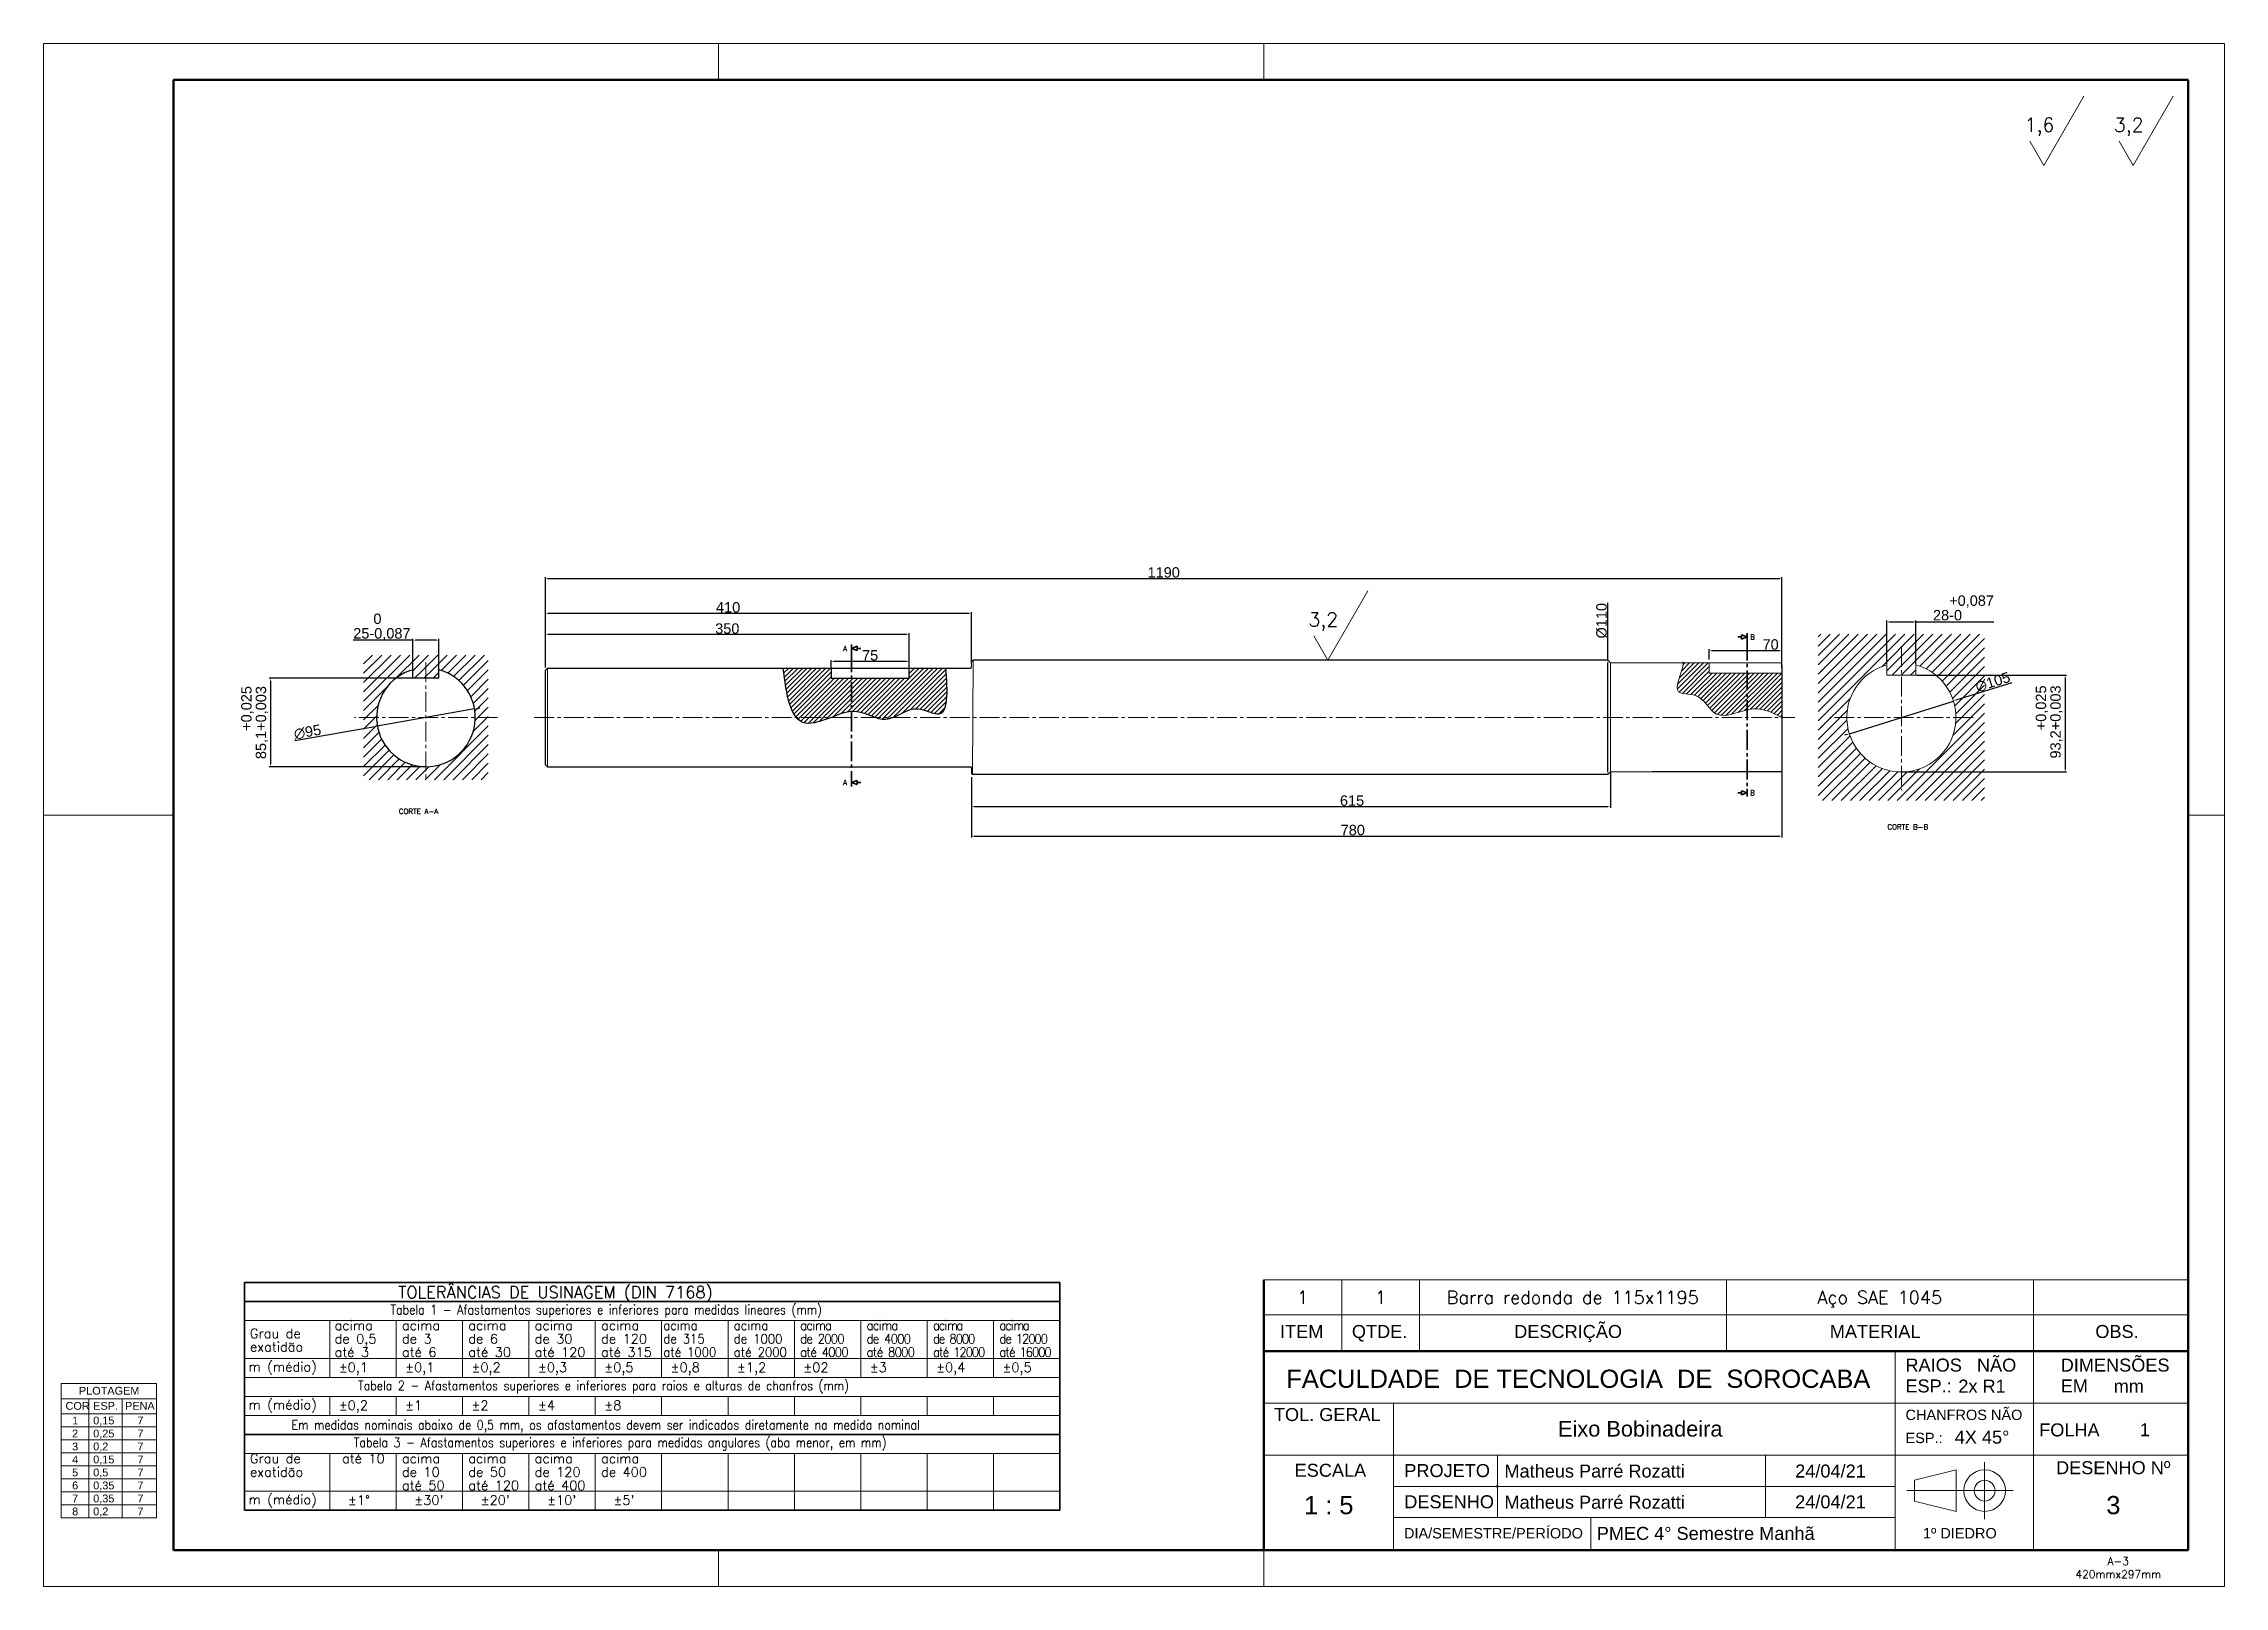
# Model space of a CAD drawing. Header units: millimetres. Extents: x 2358 to 4457, y 772 to 2257.
import ezdxf
from ezdxf.enums import TextEntityAlignment as Align

# ---------------------------------------------------------------- set-up
doc = ezdxf.new("R2010")
doc.units = ezdxf.units.MM
for name, pattern in [('CENTER2', [28.575, 19.05, -3.175, 3.175, -3.175]), ('DASHDOT', [25.4, 12.7, -6.35, 0, -6.35]), ('PHANTOM2', [1.25, 0.625, -0.125, 0.125, -0.125, 0.125, -0.125])]:
    doc.linetypes.add(name, pattern=pattern)
for name, color, linetype, lineweight in [('CENTRO', 1, 'CENTER2', 15), ('CONTORNO', 7, 'Continuous', 35), ('CORTE', 6, 'CENTER2', 35), ('COTA', 1, 'Continuous', 15), ('FANTASMA', 4, 'PHANTOM2', 15), ('FINA', 4, 'Continuous', 15), ('FORMATO-FINA', 8, 'Continuous', 20), ('FORMATO-GROSSA', 5, 'Continuous', 50), ('TEXTO', 2, 'Continuous', 25)]:
    doc.layers.add(name, color=color, linetype=linetype, lineweight=lineweight)
doc.layers.add('INVISÍVEL', color=7, linetype='Continuous', lineweight=20, plot=False)
doc.styles.add('ARIAL', font='arial.ttf')
doc.styles.add('Equipar', font='romans.shx')
doc.styles.add('ROMANS', font='romans.shx')
doc.styles.get("Standard").update_dxf_attribs({"font": 'arial.ttf'})
doc.dimstyles.new('ISO-25', dxfattribs={"dimtxt": 2.5, "dimasz": 2.5, "dimexe": 1.25, "dimexo": 0.625, "dimtad": 1, "dimtxsty": 'Standard', "dimcen": 2.5, "dimadec": 0, "dimazin": 0, "dimtfac": 1, "dimtmove": 0, "dimatfit": 3, "dimfxl": 1, "dimarcsym": 0})

msp = doc.modelspace()

# ---------------------------------------------------------------- texts
at = {"layer": 'CORTE', "style": 'ROMANS'}
for s, p in [('B', (4000.126, 1683.194)), ('A', (3127.168, 1672.19)), ('A', (3127.168, 1543.198)), ('B', (4000.126, 1533.277))]:
    msp.add_text(s, height=5, dxfattribs=at).set_placement(p)
at = {"layer": 'CORTE', "char_height": 5, "attachment_point": 6, "style": 'ROMANS'}
for s, insert in [('CORTE A-A', (2737.557, 1518.062)), ('CORTE B-B', (4171.408, 1502.998))]:
    msp.add_mtext(s, dxfattribs=dict(at, insert=insert))
at = {"layer": 'TEXTO', "char_height": 13.3678, "attachment_point": 9, "style": 'ROMANS'}
for s, insert in [('1,6', (4292.855, 2167.73)), ('3,2', (4378.774, 2167.73)), ('3,2', (3603.606, 1691.802))]:
    msp.add_mtext(s, dxfattribs=dict(at, insert=insert))

# ---------------------------------------------------------------- blocks, each defined once
blk = doc.blocks.new('PLOTAGEM')
at = {"layer": 'INVISÍVEL', "color": 7}
for p, q in [((0, 0), (18.35, 0)), ((0, -25.82), (0, 0)), ((0, -2.91), (18.35, -2.91)), ((5.32, -25.82), (5.32, -2.91)), ((11.8, -2.91), (11.8, -25.82)), ((18.35, -25.82), (18.35, 0)), ((0, -5.82), (18.35, -5.82)), ((0, -8.32), (18.35, -8.32)), ((0, -10.82), (18.35, -10.82)), ((0, -13.32), (18.35, -13.32)), ((0, -15.82), (18.35, -15.82)), ((0, -18.32), (18.35, -18.32)), ((0, -20.82), (18.35, -20.82)), ((0, -23.32), (18.35, -23.32)), ((0, -25.82), (18.35, -25.82))]:
    blk.add_line(p, q, dxfattribs=at)
at = {"layer": 'FORMATO-GROSSA', "color": 8}
blk.add_text('8', height=1.5, dxfattribs=at).set_placement((2.13, -25.35))
at = {"layer": 'INVISÍVEL', "color": 7}
for s, p in [('COR', (0.86, -5.03)), ('PLOTAGEM', (3.44, -2.12)), ('ESP.', (6.19, -5.03)), ('PENA', (12.33, -5.03)), ('0,15', (6.19, -7.85)), ('7', (14.7, -7.85)), ('0,25', (6.19, -10.35)), ('0,2', (6.19, -12.85)), ('7', (14.7, -10.35)), ('7', (14.7, -12.85)), ('0,15', (6.19, -15.35)), ('0,5', (6.19, -17.85)), ('7', (14.7, -15.35)), ('7', (14.7, -17.85)), ('0,35', (6.19, -20.35)), ('7', (14.7, -20.35)), ('7', (2.13, -22.85)), ('0,35', (6.19, -22.85)), ('0,2', (6.19, -25.35)), ('7', (14.7, -22.85)), ('7', (14.7, -25.35))]:
    blk.add_text(s, height=1.5, dxfattribs=at).set_placement(p)
at = {"layer": 'INVISÍVEL', "color": 1}
blk.add_text('1', height=1.5, dxfattribs=at).set_placement((2.13, -7.85))
at = {"layer": 'INVISÍVEL', "color": 3}
blk.add_text('3', height=1.5, dxfattribs=at).set_placement((2.13, -12.85))
at = {"layer": 'INVISÍVEL', "color": 2}
blk.add_text('2', height=1.5, dxfattribs=at).set_placement((2.13, -10.35))
at = {"layer": 'INVISÍVEL', "color": 4}
blk.add_text('4', height=1.5, dxfattribs=at).set_placement((2.13, -15.35))
at = {"layer": 'INVISÍVEL', "color": 5}
blk.add_text('5', height=1.5, dxfattribs=at).set_placement((2.13, -17.85))
at = {"layer": 'INVISÍVEL', "color": 6}
blk.add_text('6', height=1.5, dxfattribs=at).set_placement((2.13, -20.35))
blk = doc.blocks.new('fatec_A3')
at = {"layer": 'FORMATO-FINA'}
for p, q in [((420, 297), (0, 297)), ((0, 297), (0, 0)), ((130, 297), (130, 290)), ((235, 297), (235, 290)), ((420, 0), (420, 297)), ((25, 148.5), (0, 148.5)), ((413, 148.5), (420, 148.5)), ((130, 7), (130, 0)), ((235, 7), (235, 0)), ((0, 0), (420, 0))]:
    blk.add_line(p, q, dxfattribs=at)
at = {"layer": 'FORMATO-GROSSA'}
for p, q in [((25, 290), (25, 7)), ((413, 290), (25, 290)), ((413, 7), (413, 290)), ((25, 7), (413, 7))]:
    blk.add_line(p, q, dxfattribs=at)
at = {"layer": 'INVISÍVEL'}
blk.add_blockref('PLOTAGEM', (3.36, 39.03), dxfattribs=at)
at = {"layer": 'TEXTO', "insert": (399.57, 5.6), "char_height": 1.5, "width": 20.46, "attachment_point": 2}
blk.add_mtext('\\pxqc;{\\Fromans|c0;A-3\\P420mmx297mm}', dxfattribs=at)
blk = doc.blocks.new('TÍTULO')
at = {"layer": 'CENTRO', "linetype": 'DASHDOT', "ltscale": 2}
for p, q in [((-39.17, 16.93), (-39.17, 5.93)), ((-54.17, 11.43), (-33.67, 11.43))]:
    blk.add_line(p, q, dxfattribs=at)
at = {"layer": 'FINA'}
for p, q in [((-52.67, 13.43), (-44.67, 15.43)), ((-52.67, 9.43), (-52.67, 13.43)), ((-44.67, 7.43), (-44.67, 15.43)), ((-52.67, 9.43), (-44.67, 7.43))]:
    blk.add_line(p, q, dxfattribs=at)
for radius in [4, 2]:
    blk.add_circle((-39.17, 11.43), radius, dxfattribs=at)
at = {"layer": 'FORMATO-FINA'}
for p, q in [((-178, 45.25), (0, 45.25)), ((-163, 38.25), (-163, 45.25)), ((-148, 38.25), (-148, 45.25)), ((-88.88, 38.25), (-88.88, 45.25)), ((-29.75, 0.25), (-29.75, 45.25)), ((-56.38, 0.25), (-56.38, 38.25)), ((-178, 28.25), (0, 28.25)), ((-153, 0.25), (-153, 28.25)), ((-178, 18.25), (0, 18.25)), ((-133, 6.25), (-133, 18.25)), ((-81.38, 6.25), (-81.38, 18.25)), ((-153, 12.25), (-56.38, 12.25)), ((-153, 6.25), (-56.38, 6.25)), ((-115.03, 0.25), (-115.03, 6.25))]:
    blk.add_line(p, q, dxfattribs=at)
at = {"layer": 'FORMATO-GROSSA'}
for p, q in [((-178, 0), (-178, 45.25)), ((0, 45.25), (0, 0)), ((-178, 38.25), (0, 38.25)), ((-178, 0), (0, 0))]:
    blk.add_line(p, q, dxfattribs=at)
blk.add_point((-133, 12.25), dxfattribs=at)
at = {"layer": 'TEXTO', "style": 'ARIAL'}
for s, p in [('ITEM', (-170.7, 40.82)), ('QTDE.', (-155.7, 40.82)), ('DESCRIÇÃO', (-119.39, 40.82)), ('MATERIAL', (-60.26, 40.82)), ('OBS.', (-13.68, 40.82))]:
    blk.add_text(s, height=2.5, dxfattribs=at).set_placement(p, align=Align.CENTER)
for s, height, p in [('FACULDADE  DE TECNOLOGIA  DE  SOROCABA', 3.5, (-173.66, 31.22)), ('RAIOS   NÃO', 2.5, (-54.43, 34.35)), ('DIMENSÕES', 2.5, (-24.52, 34.35)), ('ESP.:', 2.5, (-54.43, 30.33)), ('EM', 2.5, (-24.52, 30.33)), ('TOL. GERAL', 2.5, (-176.06, 24.83)), ('CHANFROS NÃO', 2, (-54.41, 25.02)), ('ESP.:', 2, (-54.41, 20.58)), ('FOLHA', 2.5, (-28.67, 21.87)), ('DESENHO Nº', 2.5, (-25.42, 14.6)), ('ESCALA', 2.5, (-172.06, 14.1)), ('PROJETO', 2.5, (-150.94, 14.04)), ('DESENHO', 2.5, (-150.94, 8.04)), ('DIA/SEMESTRE/PERÍODO', 2, (-151, 2.23)), ('1º DIEDRO', 2, (-51.06, 2.23))]:
    blk.add_text(s, height=height, dxfattribs=at).set_placement(p)
for tag, height, p in [('R', 2.5, (-39.68, 30.3)), ('X', 2.5, (-11.4, 30.3)), ('TÍTULO', 3, (-105.5, 21.84)), ('TOLERÂNCIA', 2.5, (-165.82, 20.11)), ('CH', 2.5, (-39.68, 20.47)), ('X/X', 2.5, (-8.3, 21.92)), ('XX/XX/XX', 2.5, (-68.86, 13.95)), ('X:X', 3.5, (-165.5, 6.89)), ('XX/XX/XX', 2.5, (-68.86, 8.02)), ('X', 3.5, (-14.38, 6.89))]:
    blk.add_attdef(tag, text='', height=height, dxfattribs=at).set_placement(p, align=Align.CENTER)
for tag, p in [('NOME', (-131.65, 13.95)), ('NOME', (-131.65, 7.95)), ('DIA/SEM/PERÍODO', (-113.87, 1.95))]:
    blk.add_attdef(tag, p, '', height=2.5, dxfattribs=at)
blk = doc.blocks.new('LISTA_MATERIAIS')
at = {"layer": 'FORMATO-FINA'}
for p, q in [((-178, 6.75), (0, 6.75)), ((-163, 0), (-163, 6.75)), ((-148, 0), (-148, 6.75)), ((-88.875, 0), (-88.875, 6.75)), ((-29.75, 0), (-29.75, 6.75))]:
    blk.add_line(p, q, dxfattribs=at)
at = {"layer": 'FORMATO-GROSSA'}
blk.add_line((-178, 0), (-178, 6.75), dxfattribs=at)
at = {"layer": 'TEXTO', "style": 'Equipar'}
for tag, p in [('ITEM', (-170.5, 3.375)), ('QTD', (-155.5, 3.375)), ('DESCRIÇÃO', (-118.5, 3.375)), ('MATERIAL', (-59.375, 3.375)), ('OBSERVAÇÕES', (-15, 3.375))]:
    blk.add_attdef(tag, text='', height=2.5, dxfattribs=at).set_placement(p, align=Align.MIDDLE_CENTER)
blk = doc.blocks.new('TOLERÂNCIAS_USINAGEM')
at = {"layer": 'CONTORNO'}
for p, q in [((0, -48), (0, 0)), ((0, 0), (172, 0)), ((172, -48), (172, 0)), ((0, -4), (172, -4)), ((0, -32), (172, -32)), ((0, -48), (172, -48))]:
    blk.add_line(p, q, dxfattribs=at)
at = {"layer": 'FINA'}
for p, q in [((0, -8), (172, -8)), ((18, -20), (18, -8)), ((32, -20), (32, -8)), ((46, -20), (46, -8)), ((60, -20), (60, -8)), ((74, -20), (74, -8)), ((88, -20), (88, -8)), ((102, -20), (102, -8)), ((116, -20), (116, -8)), ((130, -20), (130, -8)), ((144, -20), (144, -8)), ((158, -20), (158, -8)), ((0, -16), (172, -16)), ((0, -20), (172, -20)), ((0, -24), (172, -24)), ((18, -28), (18, -24)), ((32, -28), (32, -24)), ((46, -28), (46, -24)), ((60, -28), (60, -24)), ((74, -28), (74, -24)), ((88, -28), (88, -24)), ((102, -28), (102, -24)), ((116, -28), (116, -24)), ((130, -28), (130, -24)), ((144, -28), (144, -24)), ((158, -28), (158, -24)), ((0, -28), (172, -28)), ((0, -36), (172, -36)), ((18, -48), (18, -36)), ((32, -48), (32, -36)), ((46, -48), (46, -36)), ((60, -48), (60, -36)), ((74, -48), (74, -36)), ((88, -48), (88, -36)), ((102, -48), (102, -36)), ((116, -48), (116, -36)), ((130, -48), (130, -36)), ((144, -48), (144, -36)), ((158, -48), (158, -36)), ((0, -44), (172, -44))]:
    blk.add_line(p, q, dxfattribs=at)
at = {"layer": 'TEXTO', "style": 'ROMANS', "width": 0.85}
for s, p in [('Tabela 1 - Afastamentos superiores e inferiores para medidas lineares (mm)', (30.81, -6.71)), ('Tabela 2 - Afastamentos superiores e inferiores para raios e alturas de chanfros (mm)', (23.98, -22.71)), ('Em medidas nominais abaixo de 0,5 mm, os afastamentos devem ser indicados diretamente na medida nominal', (9.94, -31)), ('Tabela 3 - Afastamentos superiores e inferiores para medidas angulares (aba menor, em mm)', (23.08, -34.71))]:
    blk.add_text(s, height=2, dxfattribs=at).set_placement(p)
at = {"layer": 'TEXTO', "style": 'ROMANS'}
for s, height, p in [('TOLERÂNCIAS DE USINAGEM (DIN 7168)', 2.5, (32.44, -3.28)), ('m (médio)', 2, (0.87, -18.74)), ('m (médio)', 2, (0.87, -26.74)), ('m (médio)', 2, (0.87, -46.74))]:
    blk.add_text(s, height=height, dxfattribs=at).set_placement(p)
at = {"layer": 'TEXTO', "char_height": 2, "attachment_point": 1, "line_spacing_factor": 0.85, "style": 'ROMANS'}
for s, width, insert in [('acima de 0,5 até 3', 12.6684, (19.02, -8)), ('acima\\Pde 3 até 6', 12.6684, (33.22, -8)), ('acima\\Pde 6 até 30', 12.6684, (47.22, -8)), ('acima\\Pde 30 até 120', 14.4641, (61.22, -8)), ('acima\\Pde 120 até 315', 12.6684, (75.22, -8)), ('{\\W0.9;acima\\Pde 315 até 1000}', 13.7297, (88.34, -8)), ('{\\W0.9;acima\\Pde 1000 até 2000}', 12.6684, (103.22, -8)), ('{\\W0.9;\\T0.9;acima\\Pde 2000 até 4000}', 12.6684, (117.22, -8)), ('{\\W0.9;\\T0.9;acima\\Pde 4000 até 8000}', 12.6684, (131.22, -8)), ('{\\W0.9;\\T0.85;acima\\Pde 8000 até 12000}', 12.6684, (145.22, -8)), ('{\\W0.9;\\T0.85;acima\\Pde 12000 até 16000}', 12.6684, (159.22, -8)), ('Grau de exatidão', 17.7309, (1.16, -9.71)), ('%%P0,1', 9.0401, (19.89, -16.87)), ('%%P0,1', 9.0401, (33.89, -16.87)), ('%%P0,2', 9.0401, (47.89, -16.87)), ('%%P0,3', 9.0401, (61.89, -16.87)), ('%%P0,5', 9.0401, (75.89, -16.87)), ('%%P0,8', 9.0401, (89.89, -16.87)), ('%%P1,2', 9.0401, (103.89, -16.87)), ('%%P02', 9.0401, (117.89, -16.87)), ('%%P3', 9.0401, (131.89, -16.87)), ('%%P0,4', 9.0401, (145.89, -16.87)), ('%%P0,5', 9.0401, (159.89, -16.87)), ('%%P0,2', 9.0401, (19.89, -24.87)), ('%%P1', 9.0401, (33.89, -24.87)), ('%%P2', 9.0401, (47.89, -24.87)), ('%%P4', 9.0401, (61.89, -24.87)), ('%%P8', 9.0401, (75.89, -24.87)), ('Grau de exatidão', 17.7309, (1.16, -36.09)), (' até 10', 12.6684, (19.22, -36.09)), ('acima\\Pde 10 até 50', 12.6684, (33.22, -36.09)), ('acima de 50 até 120', 12.6684, (47.22, -36.09)), ('acima\\Pde 120 até 400', 14.4641, (61.22, -36.09)), ('acima de 400', 12.6684, (75.22, -36.09)), ('%%P1%%D', 5.5483, (21.83, -44.87)), ("%%P30'", 5.5483, (35.83, -44.87)), ("%%P20'", 5.5483, (49.83, -44.87)), ("%%P10'", 5.5483, (63.83, -44.87)), ("%%P5'", 5.5483, (77.83, -44.87))]:
    blk.add_mtext_dynamic_manual_height_columns(s, width=width, gutter_width=25, heights=[0], dxfattribs=dict(at, insert=insert))
blk = doc.blocks.new('*D8')
at = {"color": 0, "lineweight": -2, "transparency": 16777216}
for p, q in [((3115.7, 1656.5), (3115.7, 1663.6)), ((3118.2, 1662.4), (3188.2, 1662.4)), ((3190.7, 1656.5), (3190.7, 1663.6))]:
    blk.add_line(p, q, dxfattribs=at)
at = {"color": 0, "transparency": 16777216}
for points in [[(3118.2, 1662.8), (3118.2, 1661.9), (3115.7, 1662.4)], [(3188.2, 1662.8), (3188.2, 1661.9), (3190.7, 1662.4)]]:
    blk.add_solid(points, dxfattribs=at)
at = {"layer": 'Defpoints', "color": 0, "transparency": 16777216}
for p in [(3190.7, 1662.4), (3115.7, 1655.9), (3190.7, 1655.9)]:
    blk.add_point(p, dxfattribs=at)
at = {"color": 0, "transparency": 16777216, "insert": (3153.2, 1668.1), "char_height": 2.5, "attachment_point": 5}
blk.add_mtext('{\\H4x;\\C2;75}', dxfattribs=at)
blk = doc.blocks.new('*D9')
at = {"color": 0, "lineweight": -2, "transparency": 16777216}
for p, q in [((2712.6, 1646), (2574.9, 1646)), ((2576.1, 1643.5), (2576.1, 1563.4)), ((2725.1, 1560.9), (2574.9, 1560.9))]:
    blk.add_line(p, q, dxfattribs=at)
at = {"color": 0, "transparency": 16777216}
for points in [[(2575.7, 1643.5), (2576.5, 1643.5), (2576.1, 1646)], [(2575.7, 1563.4), (2576.5, 1563.4), (2576.1, 1560.9)]]:
    blk.add_solid(points, dxfattribs=at)
at = {"layer": 'Defpoints', "color": 0, "transparency": 16777216}
for p in [(2713.2, 1646), (2576.1, 1560.9), (2725.7, 1560.9)]:
    blk.add_point(p, dxfattribs=at)
at = {"color": 0, "transparency": 16777216, "insert": (2560.8, 1603.4), "char_height": 2.5, "attachment_point": 5, "rotation": 90}
blk.add_mtext('{\\H4x;\\C2;85,1\\S+0,025^ +0,003;}', dxfattribs=at)
blk = doc.blocks.new('*D10')
at = {"color": 0, "lineweight": -2, "transparency": 16777216}
for p, q in [((2713.2, 1682.7), (2655.8, 1682.7)), ((2713.2, 1646.6), (2713.2, 1684)), ((2735.7, 1682.7), (2715.7, 1682.7)), ((2738.2, 1646.6), (2738.2, 1684))]:
    blk.add_line(p, q, dxfattribs=at)
at = {"color": 0, "transparency": 16777216}
for points in [[(2715.7, 1683.1), (2715.7, 1682.3), (2713.2, 1682.7)], [(2735.7, 1683.1), (2735.7, 1682.3), (2738.2, 1682.7)]]:
    blk.add_solid(points, dxfattribs=at)
at = {"layer": 'Defpoints', "color": 0, "transparency": 16777216}
for p in [(2738.2, 1682.7), (2713.2, 1646), (2738.2, 1646)]:
    blk.add_point(p, dxfattribs=at)
at = {"color": 0, "transparency": 16777216, "insert": (2683.3, 1696.2), "char_height": 2.5, "attachment_point": 5}
blk.add_mtext('{\\H4x;\\C2;25\\S 0^ -0,087;}', dxfattribs=at)
blk = doc.blocks.new('*D11')
at = {"color": 0, "lineweight": -2, "transparency": 16777216}
for p, q in [((2772.5, 1616.7), (2678.9, 1600.1)), ((2774.9, 1617.1), (2777.4, 1617.5)), ((2599.6, 1586.1), (2676.5, 1599.7))]:
    blk.add_line(p, q, dxfattribs=at)
at = {"color": 0, "transparency": 16777216}
for points in [[(2774.9, 1617.5), (2775, 1616.7), (2772.5, 1616.7)], [(2676.4, 1600.1), (2676.5, 1599.3), (2678.9, 1600.1)]]:
    blk.add_solid(points, dxfattribs=at)
at = {"layer": 'Defpoints', "color": 0, "transparency": 16777216}
for p in [(2772.5, 1616.7), (2678.9, 1600.1)]:
    blk.add_point(p, dxfattribs=at)
at = {"color": 0, "transparency": 16777216, "insert": (2611.7, 1594.3), "char_height": 2.5, "attachment_point": 5, "rotation": 10.0395}
blk.add_mtext('{\\H4x;\\C2;∅95}', dxfattribs=at)
blk = doc.blocks.new('*D12')
at = {"color": 0, "lineweight": -2, "transparency": 16777216}
for p, q in [((4160.3, 1649.1), (4304.5, 1649.1)), ((4303.2, 1646.6), (4303.2, 1558.4)), ((4146.3, 1555.9), (4304.5, 1555.9))]:
    blk.add_line(p, q, dxfattribs=at)
at = {"color": 0, "transparency": 16777216}
for points in [[(4302.8, 1646.6), (4303.6, 1646.6), (4303.2, 1649.1)], [(4302.8, 1558.4), (4303.6, 1558.4), (4303.2, 1555.9)]]:
    blk.add_solid(points, dxfattribs=at)
at = {"layer": 'Defpoints', "color": 0, "transparency": 16777216}
for p in [(4159.7, 1649.1), (4145.7, 1555.9), (4303.2, 1555.9)]:
    blk.add_point(p, dxfattribs=at)
at = {"color": 0, "transparency": 16777216, "insert": (4287.9, 1604), "char_height": 2.5, "attachment_point": 5, "rotation": 90}
blk.add_mtext('{\\H4x;\\C2;93,2\\S+0,025^ +0,003;}', dxfattribs=at)
blk = doc.blocks.new('*D13')
at = {"color": 0, "lineweight": -2, "transparency": 16777216}
for p, q in [((4131.7, 1659.6), (4131.7, 1701.5)), ((4134.2, 1700.2), (4157.2, 1700.2)), ((4159.7, 1659.6), (4159.7, 1701.5)), ((4159.7, 1700.2), (4234.5, 1700.2))]:
    blk.add_line(p, q, dxfattribs=at)
at = {"color": 0, "transparency": 16777216}
for points in [[(4134.2, 1700.6), (4134.2, 1699.8), (4131.7, 1700.2)], [(4157.2, 1700.6), (4157.2, 1699.8), (4159.7, 1700.2)]]:
    blk.add_solid(points, dxfattribs=at)
at = {"layer": 'Defpoints', "color": 0, "transparency": 16777216}
for p in [(4131.7, 1700.2), (4131.7, 1659), (4159.7, 1659)]:
    blk.add_point(p, dxfattribs=at)
at = {"color": 0, "transparency": 16777216, "insert": (4205.4, 1713.7), "char_height": 2.5, "attachment_point": 5}
blk.add_mtext('{\\H4x;\\C2;28\\S+0,087^ -0;}', dxfattribs=at)
blk = doc.blocks.new('*D15')
at = {"color": 0, "lineweight": -2, "transparency": 16777216}
for p, q in [((2840.7, 1656.5), (2840.7, 1743.3)), ((2843.2, 1742.1), (4028.2, 1742.1)), ((4030.7, 1664), (4030.7, 1743.3))]:
    blk.add_line(p, q, dxfattribs=at)
at = {"color": 0, "transparency": 16777216}
for points in [[(2843.2, 1742.5), (2843.2, 1741.6), (2840.7, 1742.1)], [(4028.2, 1742.5), (4028.2, 1741.6), (4030.7, 1742.1)]]:
    blk.add_solid(points, dxfattribs=at)
at = {"layer": 'Defpoints', "color": 0, "transparency": 16777216}
for p in [(4030.7, 1742.1), (4030.7, 1663.4), (2840.7, 1655.9)]:
    blk.add_point(p, dxfattribs=at)
at = {"color": 0, "transparency": 16777216, "insert": (3435.7, 1747.8), "char_height": 2.5, "attachment_point": 5}
blk.add_mtext('{\\H4x;\\C2;1190}', dxfattribs=at)
blk = doc.blocks.new('*D16')
at = {"color": 0, "lineweight": -2, "transparency": 16777216}
for p, q in [((2840.7, 1676.8), (2840.7, 1709.7)), ((3248.2, 1708.4), (2843.2, 1708.4)), ((3250.7, 1660.3), (3250.7, 1709.7))]:
    blk.add_line(p, q, dxfattribs=at)
at = {"color": 0, "transparency": 16777216}
for points in [[(2843.2, 1708.8), (2843.2, 1708), (2840.7, 1708.4)], [(3248.2, 1708.8), (3248.2, 1708), (3250.7, 1708.4)]]:
    blk.add_solid(points, dxfattribs=at)
at = {"layer": 'Defpoints', "color": 0, "transparency": 16777216}
for p in [(2840.7, 1708.4), (2840.7, 1676.2), (3250.7, 1659.6)]:
    blk.add_point(p, dxfattribs=at)
at = {"color": 0, "transparency": 16777216, "insert": (3016.5, 1714.2), "char_height": 2.5, "attachment_point": 5}
blk.add_mtext('{\\H4x;\\C2;410}', dxfattribs=at)
blk = doc.blocks.new('*D17')
at = {"color": 0, "lineweight": -2, "transparency": 16777216}
for p, q in [((3960.7, 1664), (3960.7, 1674)), ((3963.2, 1672.7), (4028.2, 1672.7)), ((4030.7, 1661.5), (4030.7, 1674))]:
    blk.add_line(p, q, dxfattribs=at)
at = {"color": 0, "transparency": 16777216}
for points in [[(3963.2, 1673.1), (3963.2, 1672.3), (3960.7, 1672.7)], [(4028.2, 1673.1), (4028.2, 1672.3), (4030.7, 1672.7)]]:
    blk.add_solid(points, dxfattribs=at)
at = {"layer": 'Defpoints', "color": 0, "transparency": 16777216}
for p in [(3960.7, 1663.4), (4030.7, 1672.7), (4030.7, 1660.9)]:
    blk.add_point(p, dxfattribs=at)
at = {"color": 0, "transparency": 16777216, "insert": (4019.8, 1678.5), "char_height": 2.5, "width": 3.586, "attachment_point": 5}
blk.add_mtext('{\\H4x;\\C2;70}', dxfattribs=at)
blk = doc.blocks.new('*D18')
at = {"color": 0, "lineweight": -2, "transparency": 16777216}
for p, q in [((4030.7, 1556.3), (4030.7, 1493)), ((3250.7, 1550.8), (3250.7, 1493)), ((3253.2, 1494.3), (4028.2, 1494.3))]:
    blk.add_line(p, q, dxfattribs=at)
at = {"color": 0, "transparency": 16777216}
for points in [[(3253.2, 1494.7), (3253.2, 1493.9), (3250.7, 1494.3)], [(4028.2, 1494.7), (4028.2, 1493.9), (4030.7, 1494.3)]]:
    blk.add_solid(points, dxfattribs=at)
at = {"layer": 'Defpoints', "color": 0, "transparency": 16777216}
for p in [(4030.7, 1556.9), (3250.7, 1551.4), (4030.7, 1494.3)]:
    blk.add_point(p, dxfattribs=at)
at = {"color": 0, "transparency": 16777216, "insert": (3617.7, 1500), "char_height": 2.5, "attachment_point": 5}
blk.add_mtext('{\\H4x;\\C2;780}', dxfattribs=at)
blk = doc.blocks.new('*D19')
at = {"layer": 'COTA', "color": 0, "lineweight": -2, "transparency": 16777216}
for p, q in [((2840.7, 1656.5), (2840.7, 1689.4)), ((3188.2, 1688.1), (2843.2, 1688.1)), ((3190.7, 1656.5), (3190.7, 1689.4))]:
    blk.add_line(p, q, dxfattribs=at)
at = {"layer": 'COTA', "color": 0, "transparency": 16777216}
for points in [[(2843.2, 1688.5), (2843.2, 1687.7), (2840.7, 1688.1)], [(3188.2, 1688.5), (3188.2, 1687.7), (3190.7, 1688.1)]]:
    blk.add_solid(points, dxfattribs=at)
at = {"layer": 'Defpoints', "color": 0, "transparency": 16777216}
for p in [(2840.7, 1688.1), (2840.7, 1655.9), (3190.7, 1655.9)]:
    blk.add_point(p, dxfattribs=at)
at = {"layer": 'COTA', "color": 0, "transparency": 16777216, "insert": (3015.7, 1693.8), "char_height": 2.5, "attachment_point": 5}
blk.add_mtext('{\\H4x;\\C2;350}', dxfattribs=at)
blk = doc.blocks.new('*U20')
at = {"layer": 'CENTRO', "color": 0, "linetype": 'CENTER2', "transparency": 16777216}
blk.add_line((-201.5, 0), (1011.5, 0), dxfattribs=at)
blk = doc.blocks.new('*D21')
at = {"layer": 'COTA', "color": 0, "lineweight": -2, "transparency": 16777216}
for p, q in [((4251.9, 1641.7), (4198.2, 1624.9)), ((4095.6, 1592.7), (4195.8, 1624.1)), ((4093.2, 1591.9), (4090.8, 1591.2))]:
    blk.add_line(p, q, dxfattribs=at)
at = {"layer": 'COTA', "color": 0, "transparency": 16777216}
for points in [[(4198.1, 1625.2), (4198.3, 1624.5), (4195.8, 1624.1)], [(4093.1, 1592.3), (4093.4, 1591.5), (4095.6, 1592.7)]]:
    blk.add_solid(points, dxfattribs=at)
at = {"layer": 'Defpoints', "color": 0, "transparency": 16777216}
for p in [(4195.8, 1624.1), (4095.6, 1592.7)]:
    blk.add_point(p, dxfattribs=at)
at = {"layer": 'COTA', "color": 0, "transparency": 16777216, "insert": (4233.7, 1642.3), "char_height": 2.5, "attachment_point": 5, "rotation": 17.408}
blk.add_mtext('{\\H4x;\\C2;∅105}', dxfattribs=at)
blk = doc.blocks.new('*D22')
at = {"color": 0, "lineweight": -2, "transparency": 16777216}
for p, q in [((3865.7, 1555.3), (3865.7, 1521.3)), ((3250.7, 1550.8), (3250.7, 1521.3)), ((3253.2, 1522.6), (3863.2, 1522.6))]:
    blk.add_line(p, q, dxfattribs=at)
at = {"color": 0, "transparency": 16777216}
for points in [[(3253.2, 1523), (3253.2, 1522.2), (3250.7, 1522.6)], [(3863.2, 1523), (3863.2, 1522.2), (3865.7, 1522.6)]]:
    blk.add_solid(points, dxfattribs=at)
at = {"layer": 'Defpoints', "color": 0, "transparency": 16777216}
for p in [(3865.7, 1555.9), (3250.7, 1551.4), (3865.7, 1522.6)]:
    blk.add_point(p, dxfattribs=at)
at = {"color": 0, "transparency": 16777216, "insert": (3617, 1528.3), "char_height": 2.5, "attachment_point": 5}
blk.add_mtext('{\\H4x;\\C2;615}', dxfattribs=at)
blk = doc.blocks.new('*D23')
at = {"layer": 'COTA', "color": 0, "lineweight": -2, "transparency": 16777216}
for p, q in [((3863.2, 1663.4), (3863.2, 1718.5)), ((3862.6, 1663.4), (3862, 1663.4)), ((3863.2, 1555.9), (3863.2, 1660.9)), ((3862.6, 1553.4), (3862, 1553.4))]:
    blk.add_line(p, q, dxfattribs=at)
at = {"layer": 'COTA', "color": 0, "transparency": 16777216}
for points in [[(3862.8, 1660.9), (3863.6, 1660.9), (3863.2, 1663.4)], [(3862.8, 1555.9), (3863.6, 1555.9), (3863.2, 1553.4)]]:
    blk.add_solid(points, dxfattribs=at)
at = {"layer": 'Defpoints', "color": 0, "transparency": 16777216}
for p in [(3863.2, 1663.4), (3863.2, 1663.4), (3863.2, 1553.4)]:
    blk.add_point(p, dxfattribs=at)
at = {"layer": 'COTA', "color": 0, "transparency": 16777216, "insert": (3857.2, 1701.4), "char_height": 2.5, "attachment_point": 5, "rotation": 90}
blk.add_mtext('{\\H4x;\\C2;%%C110}', dxfattribs=at)

# ---------------------------------------------------------------- dimensions: what is measured, and where the dimension line sits
at = {"color": 1}
for base, p1, p2, picture, middle in [((4030.708, 1742.065), (2840.708, 1655.896), (4030.708, 1663.396), '*D15', (3435.708, 1747.796)), ((3190.708, 1662.364), (3115.708, 1655.896), (3190.708, 1655.896), '*D8', (3153.208, 1668.074))]:
    dim = msp.add_linear_dim(base=base, p1=p1, p2=p2, text='{\\H4x;\\C2;<>}', dimstyle='ISO-25', dxfattribs=at)
    dim.commit()
    dim.dimension.update_dxf_attribs({"geometry": picture, "text_midpoint": middle})
for base, p1, p2, override, picture, middle in [((4131.708, 1700.201), (4159.708, 1658.995), (4131.708, 1658.995), {"dimtol": 1, "dimtp": 0.087, "dimtm": 1e-09, "dimtdec": 3}, '*D13', (4205.418, 1700.201)), ((2738.208, 1682.706), (2713.208, 1645.996), (2738.208, 1645.996), {"dimtol": 1, "dimtm": 0.087, "dimtdec": 3}, '*D10', (2683.252, 1682.706))]:
    dim = msp.add_linear_dim(base=base, p1=p1, p2=p2, text='{\\H4x;\\C2;<>}', dimstyle='ISO-25', override=override, dxfattribs=at)
    dim.commit()
    dim.dimension.update_dxf_attribs({"geometry": picture, "text_midpoint": middle, "dimtype": 160})
for base, p1, p2, picture, middle in [((2840.708, 1708.428), (3250.708, 1659.646), (2840.708, 1676.168), '*D16', (3016.507, 1708.428)), ((4030.708, 1672.724), (3960.708, 1663.396), (4030.708, 1660.896), '*D17', (4019.815, 1672.724)), ((4030.708, 1494.268), (3250.708, 1551.388), (4030.708, 1556.903), '*D18', (3617.691, 1494.268)), ((3865.708, 1522.599), (3250.708, 1551.388), (3865.708, 1555.896), '*D22', (3617.039, 1522.599))]:
    dim = msp.add_linear_dim(base=base, p1=p1, p2=p2, text='{\\H4x;\\C2;<>}', dimstyle='ISO-25', dxfattribs=at)
    dim.commit()
    dim.dimension.update_dxf_attribs({"geometry": picture, "text_midpoint": middle, "dimtype": 160})
for base, p1, p2, picture, middle in [((2576.103, 1560.896), (2713.208, 1645.996), (2725.708, 1560.896), '*D9', (2576.103, 1603.446)), ((4303.228, 1555.896), (4159.708, 1649.095), (4145.708, 1555.896), '*D12', (4303.228, 1604.046))]:
    dim = msp.add_linear_dim(base=base, p1=p1, p2=p2, angle=90, text='{\\H4x;\\C2;<>}', dimstyle='ISO-25', override={"dimtol": 1, "dimtp": 0.025, "dimtm": -0.003, "dimtdec": 3}, dxfattribs=at)
    dim.commit()
    dim.dimension.update_dxf_attribs({"geometry": picture, "text_midpoint": middle, "dimtype": 160})
dim = msp.add_diameter_dim_2p(p1=(2772.481, 1616.676), p2=(2678.936, 1600.115), text='{\\H4x;\\C2;<>}', dimstyle='ISO-25', dxfattribs=at)
dim.commit()
dim.dimension.update_dxf_attribs({"geometry": '*D11', "text_midpoint": (2612.706, 1588.39), "dimtype": 163})
at = {"layer": 'COTA', "color": 1}
dim = msp.add_linear_dim(base=(3863.226, 1663.396), p1=(3863.226, 1553.396), p2=(3863.226, 1663.396), angle=90, text='{\\H4x;\\C2;%%C<>}', dimstyle='ISO-25', dxfattribs=at)
dim.commit()
dim.dimension.update_dxf_attribs({"geometry": '*D23', "text_midpoint": (3863.226, 1701.442), "dimtype": 160})
dim = msp.add_linear_dim(base=(2840.708, 1688.111), p1=(3190.708, 1655.896), p2=(2840.708, 1655.896), text='{\\H4x;\\C2;<>}', dimstyle='ISO-25', dxfattribs=at)
dim.commit()
dim.dimension.update_dxf_attribs({"geometry": '*D19', "text_midpoint": (3015.708, 1693.846)})
dim = msp.add_diameter_dim_2p(p1=(4095.613, 1592.689), p2=(4195.804, 1624.102), text='{\\H4x;\\C2;<>}', dimstyle='ISO-25', dxfattribs=at)
dim.commit()
dim.dimension.update_dxf_attribs({"geometry": '*D21', "text_midpoint": (4235.518, 1636.554), "dimtype": 163})

# ---------------------------------------------------------------- hatches: boundary and pattern name
h = msp.add_hatch()
h.set_pattern_fill('ANSI31', color=4, scale=2)
h.paths.add_polyline_path([(2785.708, 1668.396), (2665.708, 1668.396), (2665.708, 1608.396), (2665.708, 1548.396), (2785.708, 1548.396)])
edge = h.paths.add_edge_path(flags=16)
edge.add_line((2713.208, 1654.221), (2713.208, 1645.996))
edge.add_line((2713.208, 1645.996), (2738.208, 1645.996))
edge.add_line((2738.208, 1645.996), (2738.208, 1654.221))
edge.add_arc((2725.708, 1608.396), 47.5, -254.742477, 74.742477, ccw=False)
h = msp.add_hatch()
h.set_pattern_fill('ANSI31', color=4)
edge = h.paths.add_edge_path()
edge.add_line((3135.208, 1645.996), (3115.708, 1645.996))
edge.add_line((3115.708, 1645.996), (3115.708, 1655.896))
edge.add_line((3115.708, 1655.896), (3069.49, 1655.896))
edge.add_spline(control_points=[(3069.49, 1655.896), (3072.753, 1630.637), (3077.449, 1594.283), (3106.761, 1605.095), (3115.708, 1608.396)], knot_values=[0, 0, 0, 0, 57.26541868, 82.42269197, 82.42269197, 82.42269197, 82.42269197], degree=3, periodic=0)
edge.add_spline(control_points=[(3115.708, 1608.396), (3122.203, 1611.108), (3128.697, 1613.821), (3135.208, 1614.34)], knot_values=[0, 0, 0, 0, 20.04378852, 20.04378852, 20.04378852, 20.04378852], degree=3, periodic=0)
edge.add_line((3135.208, 1614.34), (3135.208, 1645.996))
edge = h.paths.add_edge_path()
edge.add_spline(control_points=[(3135.208, 1614.34), (3136.974, 1614.481), (3148.053, 1614.351), (3169.845, 1598.326), (3193.639, 1623.541), (3229.655, 1601.817), (3227.854, 1633.057), (3226.132, 1655.896)], knot_values=[20.04378852, 20.04378852, 20.04378852, 20.04378852, 25.47815929, 54.12693552, 86.70498858, 105.80419567, 151.5543801, 151.5543801, 151.5543801, 151.5543801], degree=3, periodic=0)
edge.add_line((3226.132, 1655.896), (3190.708, 1655.896))
edge.add_line((3190.708, 1655.896), (3190.708, 1648.496))
edge.add_line((3190.708, 1648.496), (3190.708, 1645.996))
edge.add_line((3190.708, 1645.996), (3135.208, 1645.996))
edge.add_line((3135.208, 1645.996), (3135.208, 1614.34))
at = {"layer": 'COTA'}
h = msp.add_hatch(dxfattribs=at)
h.set_pattern_fill('ANSI31', color=4, scale=2)
h.paths.add_polyline_path([(4225.708, 1688.396), (4065.708, 1688.396), (4065.708, 1608.396), (4065.708, 1528.396), (4225.708, 1528.396)])
edge = h.paths.add_edge_path(flags=16)
edge.add_line((4131.708, 1658.995), (4131.708, 1649.095))
edge.add_line((4131.708, 1649.095), (4159.708, 1649.095))
edge.add_line((4159.708, 1649.095), (4159.708, 1658.995))
edge.add_arc((4145.708, 1608.396), 52.5, -254.53399, 74.53399, ccw=False)
h = msp.add_hatch(dxfattribs=at)
h.set_pattern_fill('ANSI31', color=4)
edge = h.paths.add_edge_path()
edge.add_line((4030.708, 1650.996), (3997.323, 1650.996))
edge.add_line((3997.323, 1650.996), (3997.323, 1615.598))
edge.add_spline(control_points=[(3997.323, 1615.598), (3998.076, 1615.765), (3998.826, 1615.916), (3999.572, 1616.046)], knot_values=[32.15552282, 32.15552282, 32.15552282, 32.15552282, 34.27604712, 34.27604712, 34.27604712, 34.27604712], degree=3, periodic=0)
edge.add_spline(control_points=[(3999.572, 1616.046), (4000.334, 1616.18), (4001.092, 1616.292), (4001.845, 1616.379)], knot_values=[29.99154255, 29.99154255, 29.99154255, 29.99154255, 32.15552282, 32.15552282, 32.15552282, 32.15552282], degree=3, periodic=0)
edge.add_spline(control_points=[(4001.845, 1616.379), (4002.401, 1616.443), (4003.136, 1616.51), (4003.866, 1616.549), (4004.047, 1616.557)], knot_values=[27.86691477, 27.86691477, 27.86691477, 27.86691477, 29.46384078, 29.99154255, 29.99154255, 29.99154255, 29.99154255], degree=3, periodic=0)
edge.add_spline(control_points=[(4004.047, 1616.557), (4004.776, 1616.589), (4005.5, 1616.594), (4006.218, 1616.573)], knot_values=[25.73956878, 25.73956878, 25.73956878, 25.73956878, 27.86691477, 27.86691477, 27.86691477, 27.86691477], degree=3, periodic=0)
edge.add_spline(control_points=[(4006.218, 1616.573), (4006.947, 1616.552), (4007.67, 1616.505), (4008.389, 1616.434)], knot_values=[23.57969712, 23.57969712, 23.57969712, 23.57969712, 25.73956878, 25.73956878, 25.73956878, 25.73956878], degree=3, periodic=0)
edge.add_spline(control_points=[(4008.389, 1616.434), (4009.097, 1616.364), (4009.801, 1616.271), (4010.5, 1616.156)], knot_values=[21.44964096, 21.44964096, 21.44964096, 21.44964096, 23.57969712, 23.57969712, 23.57969712, 23.57969712], degree=3, periodic=0)
edge.add_spline(control_points=[(4010.5, 1616.156), (4011.208, 1616.04), (4011.911, 1615.902), (4012.61, 1615.745)], knot_values=[19.29247946, 19.29247946, 19.29247946, 19.29247946, 21.44964096, 21.44964096, 21.44964096, 21.44964096], degree=3, periodic=0)
edge.add_spline(control_points=[(4012.61, 1615.745), (4013.309, 1615.588), (4014.003, 1615.411), (4014.693, 1615.217)], knot_values=[17.13803181, 17.13803181, 17.13803181, 17.13803181, 19.29247946, 19.29247946, 19.29247946, 19.29247946], degree=3, periodic=0)
edge.add_spline(control_points=[(4014.693, 1615.217), (4016.064, 1614.832), (4017.42, 1614.379), (4018.766, 1613.874)], knot_values=[12.86165297, 12.86165297, 12.86165297, 12.86165297, 17.13803181, 17.13803181, 17.13803181, 17.13803181], degree=3, periodic=0)
edge.add_spline(control_points=[(4018.766, 1613.874), (4020.113, 1613.369), (4021.449, 1612.813), (4022.778, 1612.222)], knot_values=[8.57985409, 8.57985409, 8.57985409, 8.57985409, 12.86165297, 12.86165297, 12.86165297, 12.86165297], degree=3, periodic=0)
edge.add_spline(control_points=[(4022.778, 1612.222), (4024.11, 1611.63), (4025.435, 1611.003), (4026.756, 1610.359)], knot_values=[4.28721765, 4.28721765, 4.28721765, 4.28721765, 8.57985409, 8.57985409, 8.57985409, 8.57985409], degree=3, periodic=0)
edge.add_spline(control_points=[(4026.756, 1610.359), (4028.076, 1609.716), (4029.392, 1609.056), (4030.708, 1608.396)], knot_values=[0, 0, 0, 0, 4.28721765, 4.28721765, 4.28721765, 4.28721765], degree=3, periodic=0)
edge.add_line((4030.708, 1608.396), (4030.708, 1650.996))
edge = h.paths.add_edge_path()
edge.add_line((3997.323, 1650.996), (3960.708, 1650.996))
edge.add_line((3960.708, 1650.996), (3960.708, 1660.896))
edge.add_line((3960.708, 1660.896), (3935.64, 1660.896))
edge.add_spline(control_points=[(3935.64, 1660.896), (3935.633, 1660.579), (3935.617, 1660.257), (3935.592, 1659.931)], knot_values=[135.40287759, 135.40287759, 135.40287759, 135.40287759, 136.34258626, 136.34258626, 136.34258626, 136.34258626], degree=3, periodic=0)
edge.add_spline(control_points=[(3935.592, 1659.931), (3935.55, 1659.395), (3935.484, 1658.847), (3935.398, 1658.289)], knot_values=[133.86045831, 133.86045831, 133.86045831, 133.86045831, 135.40287759, 135.40287759, 135.40287759, 135.40287759], degree=3, periodic=0)
edge.add_spline(control_points=[(3935.398, 1658.289), (3935.277, 1657.5), (3935.114, 1656.691), (3934.921, 1655.868)], knot_values=[131.67853749, 131.67853749, 131.67853749, 131.67853749, 133.86045831, 133.86045831, 133.86045831, 133.86045831], degree=3, periodic=0)
edge.add_spline(control_points=[(3934.921, 1655.868), (3934.722, 1655.021), (3934.491, 1654.16), (3934.239, 1653.292)], knot_values=[129.43182624, 129.43182624, 129.43182624, 129.43182624, 131.67853749, 131.67853749, 131.67853749, 131.67853749], degree=3, periodic=0)
edge.add_spline(control_points=[(3934.239, 1653.292), (3933.936, 1652.249), (3933.603, 1651.197), (3933.261, 1650.147)], knot_values=[126.73294033, 126.73294033, 126.73294033, 126.73294033, 129.43182624, 129.43182624, 129.43182624, 129.43182624], degree=3, periodic=0)
edge.add_spline(control_points=[(3933.261, 1650.147), (3932.703, 1648.442), (3932.12, 1646.744), (3931.594, 1645.108)], knot_values=[122.34739849, 122.34739849, 122.34739849, 122.34739849, 126.73294033, 126.73294033, 126.73294033, 126.73294033], degree=3, periodic=0)
edge.add_spline(control_points=[(3931.594, 1645.108), (3931.243, 1644.016), (3930.918, 1642.951), (3930.645, 1641.93)], knot_values=[119.4183094, 119.4183094, 119.4183094, 119.4183094, 122.34739849, 122.34739849, 122.34739849, 122.34739849], degree=3, periodic=0)
edge.add_spline(control_points=[(3930.645, 1641.93), (3930.432, 1641.135), (3930.25, 1640.367), (3930.112, 1639.633)], knot_values=[117.13672065, 117.13672065, 117.13672065, 117.13672065, 119.4183094, 119.4183094, 119.4183094, 119.4183094], degree=3, periodic=0)
edge.add_spline(control_points=[(3930.112, 1639.633), (3930.014, 1639.117), (3929.938, 1638.618), (3929.888, 1638.138)], knot_values=[115.53344509, 115.53344509, 115.53344509, 115.53344509, 117.13672065, 117.13672065, 117.13672065, 117.13672065], degree=3, periodic=0)
edge.add_spline(control_points=[(3929.888, 1638.138), (3929.85, 1637.783), (3929.827, 1637.438), (3929.819, 1637.104)], knot_values=[114.34345364, 114.34345364, 114.34345364, 114.34345364, 115.53344509, 115.53344509, 115.53344509, 115.53344509], degree=3, periodic=0)
edge.add_spline(control_points=[(3929.819, 1637.104), (3929.814, 1636.879), (3929.816, 1636.66), (3929.826, 1636.446)], knot_values=[113.53969187, 113.53969187, 113.53969187, 113.53969187, 114.34345364, 114.34345364, 114.34345364, 114.34345364], degree=3, periodic=0)
edge.add_spline(control_points=[(3929.826, 1636.446), (3929.836, 1636.232), (3929.853, 1636.024), (3929.879, 1635.822)], knot_values=[112.73508992, 112.73508992, 112.73508992, 112.73508992, 113.53969187, 113.53969187, 113.53969187, 113.53969187], degree=3, periodic=0)
edge.add_spline(control_points=[(3929.879, 1635.822), (3929.896, 1635.688), (3929.917, 1635.557), (3929.941, 1635.428)], knot_values=[112.20277201, 112.20277201, 112.20277201, 112.20277201, 112.73508992, 112.73508992, 112.73508992, 112.73508992], degree=3, periodic=0)
edge.add_spline(control_points=[(3929.941, 1635.428), (3929.971, 1635.268), (3930.008, 1635.112), (3930.05, 1634.961)], knot_values=[111.53810048, 111.53810048, 111.53810048, 111.53810048, 112.20277201, 112.20277201, 112.20277201, 112.20277201], degree=3, periodic=0)
edge.add_spline(control_points=[(3930.05, 1634.961), (3930.081, 1634.853), (3930.114, 1634.747), (3930.151, 1634.644)], knot_values=[111.06335222, 111.06335222, 111.06335222, 111.06335222, 111.53810048, 111.53810048, 111.53810048, 111.53810048], degree=3, periodic=0)
edge.add_spline(control_points=[(3930.151, 1634.644), (3930.182, 1634.555), (3930.216, 1634.469), (3930.252, 1634.384)], knot_values=[110.65850623, 110.65850623, 110.65850623, 110.65850623, 111.06335222, 111.06335222, 111.06335222, 111.06335222], degree=3, periodic=0)
edge.add_spline(control_points=[(3930.252, 1634.384), (3930.3, 1634.272), (3930.352, 1634.163), (3930.408, 1634.058)], knot_values=[110.12401769, 110.12401769, 110.12401769, 110.12401769, 110.65850623, 110.65850623, 110.65850623, 110.65850623], degree=3, periodic=0)
edge.add_spline(control_points=[(3930.408, 1634.058), (3930.451, 1633.978), (3930.495, 1633.9), (3930.543, 1633.825)], knot_values=[109.72159394, 109.72159394, 109.72159394, 109.72159394, 110.12401769, 110.12401769, 110.12401769, 110.12401769], degree=3, periodic=0)
edge.add_spline(control_points=[(3930.543, 1633.825), (3930.606, 1633.723), (3930.674, 1633.625), (3930.747, 1633.531)], knot_values=[109.18408626, 109.18408626, 109.18408626, 109.18408626, 109.72159394, 109.72159394, 109.72159394, 109.72159394], degree=3, periodic=0)
edge.add_spline(control_points=[(3930.747, 1633.531), (3930.801, 1633.46), (3930.858, 1633.391), (3930.917, 1633.325)], knot_values=[108.7837765, 108.7837765, 108.7837765, 108.7837765, 109.18408626, 109.18408626, 109.18408626, 109.18408626], degree=3, periodic=0)
edge.add_spline(control_points=[(3930.917, 1633.325), (3930.988, 1633.245), (3931.062, 1633.169), (3931.141, 1633.095)], knot_values=[108.30848885, 108.30848885, 108.30848885, 108.30848885, 108.7837765, 108.7837765, 108.7837765, 108.7837765], degree=3, periodic=0)
edge.add_spline(control_points=[(3931.141, 1633.095), (3931.174, 1633.064), (3931.252, 1632.993), (3931.334, 1632.925), (3931.381, 1632.888)], knot_values=[107.84541686, 107.84541686, 107.84541686, 107.84541686, 108.04950096, 108.30848885, 108.30848885, 108.30848885, 108.30848885], degree=3, periodic=0)
edge.add_spline(control_points=[(3931.381, 1632.888), (3931.452, 1632.83), (3931.527, 1632.775), (3931.604, 1632.721)], knot_values=[107.44703976, 107.44703976, 107.44703976, 107.44703976, 107.84541686, 107.84541686, 107.84541686, 107.84541686], degree=3, periodic=0)
edge.add_spline(control_points=[(3931.604, 1632.721), (3931.709, 1632.649), (3931.818, 1632.58), (3931.932, 1632.514)], knot_values=[106.9081337, 106.9081337, 106.9081337, 106.9081337, 107.44703976, 107.44703976, 107.44703976, 107.44703976], degree=3, periodic=0)
edge.add_spline(control_points=[(3931.932, 1632.514), (3932.059, 1632.441), (3932.191, 1632.372), (3932.328, 1632.306)], knot_values=[106.31005322, 106.31005322, 106.31005322, 106.31005322, 106.9081337, 106.9081337, 106.9081337, 106.9081337], degree=3, periodic=0)
edge.add_spline(control_points=[(3932.328, 1632.306), (3932.452, 1632.246), (3932.581, 1632.189), (3932.714, 1632.135)], knot_values=[105.76766175, 105.76766175, 105.76766175, 105.76766175, 106.31005322, 106.31005322, 106.31005322, 106.31005322], degree=3, periodic=0)
edge.add_spline(control_points=[(3932.714, 1632.135), (3932.88, 1632.068), (3933.053, 1632.004), (3933.232, 1631.945)], knot_values=[105.08968785, 105.08968785, 105.08968785, 105.08968785, 105.76766175, 105.76766175, 105.76766175, 105.76766175], degree=3, periodic=0)
edge.add_spline(control_points=[(3933.232, 1631.945), (3933.477, 1631.863), (3933.733, 1631.788), (3934, 1631.72)], knot_values=[104.1588348, 104.1588348, 104.1588348, 104.1588348, 105.08968785, 105.08968785, 105.08968785, 105.08968785], degree=3, periodic=0)
edge.add_spline(control_points=[(3934, 1631.72), (3934.221, 1631.663), (3934.449, 1631.61), (3934.684, 1631.561)], knot_values=[103.38569301, 103.38569301, 103.38569301, 103.38569301, 104.1588348, 104.1588348, 104.1588348, 104.1588348], degree=3, periodic=0)
edge.add_spline(control_points=[(3934.684, 1631.561), (3935.144, 1631.464), (3935.627, 1631.381), (3936.13, 1631.306)], knot_values=[101.87088572, 101.87088572, 101.87088572, 101.87088572, 103.38569301, 103.38569301, 103.38569301, 103.38569301], degree=3, periodic=0)
edge.add_spline(control_points=[(3936.13, 1631.306), (3936.813, 1631.204), (3937.53, 1631.119), (3938.27, 1631.037)], knot_values=[99.81186922, 99.81186922, 99.81186922, 99.81186922, 101.87088572, 101.87088572, 101.87088572, 101.87088572], degree=3, periodic=0)
edge.add_spline(control_points=[(3938.27, 1631.037), (3939.053, 1630.95), (3939.86, 1630.868), (3940.676, 1630.775)], knot_values=[97.63494857, 97.63494857, 97.63494857, 97.63494857, 99.81186922, 99.81186922, 99.81186922, 99.81186922], degree=3, periodic=0)
edge.add_spline(control_points=[(3940.676, 1630.775), (3941.502, 1630.682), (3942.338, 1630.578), (3943.168, 1630.448)], knot_values=[95.43136322, 95.43136322, 95.43136322, 95.43136322, 97.63494857, 97.63494857, 97.63494857, 97.63494857], degree=3, periodic=0)
edge.add_spline(control_points=[(3943.168, 1630.448), (3943.872, 1630.339), (3944.572, 1630.211), (3945.258, 1630.055)], knot_values=[93.56048474, 93.56048474, 93.56048474, 93.56048474, 95.43136322, 95.43136322, 95.43136322, 95.43136322], degree=3, periodic=0)
edge.add_spline(control_points=[(3945.258, 1630.055), (3945.744, 1629.945), (3946.224, 1629.821), (3946.693, 1629.68)], knot_values=[92.23345771, 92.23345771, 92.23345771, 92.23345771, 93.56048474, 93.56048474, 93.56048474, 93.56048474], degree=3, periodic=0)
edge.add_spline(control_points=[(3946.693, 1629.68), (3946.95, 1629.603), (3947.281, 1629.496), (3947.605, 1629.379), (3947.68, 1629.351)], knot_values=[91.28574612, 91.28574612, 91.28574612, 91.28574612, 92.01341987, 92.23345771, 92.23345771, 92.23345771, 92.23345771], degree=3, periodic=0)
edge.add_spline(control_points=[(3947.68, 1629.351), (3947.95, 1629.251), (3948.216, 1629.145), (3948.478, 1629.032)], knot_values=[90.49218785, 90.49218785, 90.49218785, 90.49218785, 91.28574612, 91.28574612, 91.28574612, 91.28574612], degree=3, periodic=0)
edge.add_spline(control_points=[(3948.478, 1629.032), (3948.834, 1628.879), (3949.183, 1628.715), (3949.524, 1628.539)], knot_values=[89.41231655, 89.41231655, 89.41231655, 89.41231655, 90.49218785, 90.49218785, 90.49218785, 90.49218785], degree=3, periodic=0)
edge.add_spline(control_points=[(3949.524, 1628.539), (3949.901, 1628.346), (3950.268, 1628.14), (3950.628, 1627.922)], knot_values=[88.22065806, 88.22065806, 88.22065806, 88.22065806, 89.41231655, 89.41231655, 89.41231655, 89.41231655], degree=3, periodic=0)
edge.add_spline(control_points=[(3950.628, 1627.922), (3950.957, 1627.723), (3951.279, 1627.514), (3951.594, 1627.297)], knot_values=[87.13079568, 87.13079568, 87.13079568, 87.13079568, 88.22065806, 88.22065806, 88.22065806, 88.22065806], degree=3, periodic=0)
edge.add_spline(control_points=[(3951.594, 1627.297), (3951.987, 1627.027), (3952.369, 1626.744), (3952.743, 1626.449)], knot_values=[85.77687765, 85.77687765, 85.77687765, 85.77687765, 87.13079568, 87.13079568, 87.13079568, 87.13079568], degree=3, periodic=0)
edge.add_spline(control_points=[(3952.743, 1626.449), (3953.257, 1626.043), (3953.755, 1625.616), (3954.239, 1625.172)], knot_values=[83.91352122, 83.91352122, 83.91352122, 83.91352122, 85.77687765, 85.77687765, 85.77687765, 85.77687765], degree=3, periodic=0)
edge.add_spline(control_points=[(3954.239, 1625.172), (3954.63, 1624.813), (3955.013, 1624.443), (3955.387, 1624.065)], knot_values=[82.4053979, 82.4053979, 82.4053979, 82.4053979, 83.91352122, 83.91352122, 83.91352122, 83.91352122], degree=3, periodic=0)
edge.add_spline(control_points=[(3955.387, 1624.065), (3955.933, 1623.515), (3956.461, 1622.947), (3956.978, 1622.371)], knot_values=[80.21134512, 80.21134512, 80.21134512, 80.21134512, 82.4053979, 82.4053979, 82.4053979, 82.4053979], degree=3, periodic=0)
edge.add_spline(control_points=[(3956.978, 1622.371), (3957.414, 1621.884), (3957.841, 1621.391), (3958.262, 1620.896)], knot_values=[78.35882967, 78.35882967, 78.35882967, 78.35882967, 80.21134512, 80.21134512, 80.21134512, 80.21134512], degree=3, periodic=0)
edge.add_spline(control_points=[(3958.262, 1620.896), (3958.92, 1620.124), (3959.562, 1619.348), (3960.199, 1618.587)], knot_values=[75.46711649, 75.46711649, 75.46711649, 75.46711649, 78.35882967, 78.35882967, 78.35882967, 78.35882967], degree=3, periodic=0)
edge.add_spline(control_points=[(3960.199, 1618.587), (3960.765, 1617.912), (3961.326, 1617.248), (3961.89, 1616.61)], knot_values=[72.90167263, 72.90167263, 72.90167263, 72.90167263, 75.46711649, 75.46711649, 75.46711649, 75.46711649], degree=3, periodic=0)
edge.add_spline(control_points=[(3961.89, 1616.61), (3962.3, 1616.145), (3962.712, 1615.694), (3963.127, 1615.261)], knot_values=[71.03404073, 71.03404073, 71.03404073, 71.03404073, 72.90167263, 72.90167263, 72.90167263, 72.90167263], degree=3, periodic=0)
edge.add_spline(control_points=[(3963.127, 1615.261), (3963.504, 1614.869), (3963.884, 1614.491), (3964.269, 1614.133)], knot_values=[69.34235626, 69.34235626, 69.34235626, 69.34235626, 71.03404073, 71.03404073, 71.03404073, 71.03404073], degree=3, periodic=0)
edge.add_spline(control_points=[(3964.269, 1614.133), (3964.616, 1613.81), (3964.967, 1613.502), (3965.324, 1613.212)], knot_values=[67.81748712, 67.81748712, 67.81748712, 67.81748712, 69.34235626, 69.34235626, 69.34235626, 69.34235626], degree=3, periodic=0)
edge.add_spline(control_points=[(3965.324, 1613.212), (3965.634, 1612.96), (3965.948, 1612.722), (3966.268, 1612.5)], knot_values=[66.49388614, 66.49388614, 66.49388614, 66.49388614, 67.81748712, 67.81748712, 67.81748712, 67.81748712], degree=3, periodic=0)
edge.add_spline(control_points=[(3966.268, 1612.5), (3966.498, 1612.339), (3966.731, 1612.187), (3966.966, 1612.043)], knot_values=[65.53996571, 65.53996571, 65.53996571, 65.53996571, 66.49388614, 66.49388614, 66.49388614, 66.49388614], degree=3, periodic=0)
edge.add_spline(control_points=[(3966.966, 1612.043), (3967.167, 1611.92), (3967.371, 1611.804), (3967.576, 1611.694)], knot_values=[64.72689248, 64.72689248, 64.72689248, 64.72689248, 65.53996571, 65.53996571, 65.53996571, 65.53996571], degree=3, periodic=0)
edge.add_spline(control_points=[(3967.576, 1611.694), (3967.646, 1611.657), (3967.915, 1611.517), (3968.189, 1611.389), (3968.395, 1611.3)], knot_values=[63.66544003, 63.66544003, 63.66544003, 63.66544003, 63.93968084, 64.72689248, 64.72689248, 64.72689248, 64.72689248], degree=3, periodic=0)
edge.add_spline(control_points=[(3968.395, 1611.3), (3968.604, 1611.209), (3968.817, 1611.124), (3969.031, 1611.046)], knot_values=[62.8612214, 62.8612214, 62.8612214, 62.8612214, 63.66544003, 63.66544003, 63.66544003, 63.66544003], degree=3, periodic=0)
edge.add_spline(control_points=[(3969.031, 1611.046), (3969.316, 1610.942), (3969.605, 1610.849), (3969.898, 1610.767)], knot_values=[61.79307197, 61.79307197, 61.79307197, 61.79307197, 62.8612214, 62.8612214, 62.8612214, 62.8612214], degree=3, periodic=0)
edge.add_spline(control_points=[(3969.898, 1610.767), (3970.12, 1610.704), (3970.345, 1610.647), (3970.572, 1610.596)], knot_values=[60.98169789, 60.98169789, 60.98169789, 60.98169789, 61.79307197, 61.79307197, 61.79307197, 61.79307197], degree=3, periodic=0)
edge.add_spline(control_points=[(3970.572, 1610.596), (3971.209, 1610.454), (3971.863, 1610.356), (3972.532, 1610.299)], knot_values=[58.70338357, 58.70338357, 58.70338357, 58.70338357, 60.98169789, 60.98169789, 60.98169789, 60.98169789], degree=3, periodic=0)
edge.add_spline(control_points=[(3972.532, 1610.299), (3972.844, 1610.272), (3973.159, 1610.254), (3973.477, 1610.245)], knot_values=[57.64239722, 57.64239722, 57.64239722, 57.64239722, 58.70338357, 58.70338357, 58.70338357, 58.70338357], degree=3, periodic=0)
edge.add_spline(control_points=[(3973.477, 1610.245), (3973.959, 1610.23), (3974.448, 1610.233), (3974.944, 1610.254)], knot_values=[56.03586791, 56.03586791, 56.03586791, 56.03586791, 57.64239722, 57.64239722, 57.64239722, 57.64239722], degree=3, periodic=0)
edge.add_spline(control_points=[(3974.944, 1610.254), (3975.441, 1610.275), (3975.944, 1610.312), (3976.453, 1610.364)], knot_values=[54.42782722, 54.42782722, 54.42782722, 54.42782722, 56.03586791, 56.03586791, 56.03586791, 56.03586791], degree=3, periodic=0)
edge.add_spline(control_points=[(3976.453, 1610.364), (3977.194, 1610.441), (3977.949, 1610.549), (3978.714, 1610.682)], knot_values=[52.08628915, 52.08628915, 52.08628915, 52.08628915, 54.42782722, 54.42782722, 54.42782722, 54.42782722], degree=3, periodic=0)
edge.add_spline(control_points=[(3978.714, 1610.682), (3980.155, 1610.933), (3981.635, 1611.276), (3983.143, 1611.67)], knot_values=[47.67964357, 47.67964357, 47.67964357, 47.67964357, 52.08628915, 52.08628915, 52.08628915, 52.08628915], degree=3, periodic=0)
edge.add_spline(control_points=[(3983.143, 1611.67), (3985.435, 1612.269), (3987.791, 1612.988), (3990.167, 1613.688)], knot_values=[40.98084529, 40.98084529, 40.98084529, 40.98084529, 47.67964357, 47.67964357, 47.67964357, 47.67964357], degree=3, periodic=0)
edge.add_spline(control_points=[(3990.167, 1613.688), (3992.53, 1614.385), (3994.914, 1615.063), (3997.277, 1615.588)], knot_values=[34.31942616, 34.31942616, 34.31942616, 34.31942616, 40.98084529, 40.98084529, 40.98084529, 40.98084529], degree=3, periodic=0)
edge.add_line((3997.323, 1615.599), (3997.323, 1650.996))

# ---------------------------------------------------------------- linework, layer by layer
at = {"color": 7}
for p, q in [((3620.708, 1663.396), (3252.222, 1663.396)), ((3863.226, 1663.396), (3620.708, 1663.396)), ((2713.208, 1645.996), (2713.208, 1654.221)), ((2738.208, 1645.996), (2713.208, 1645.996)), ((2738.208, 1645.996), (2738.208, 1654.221)), ((2842.708, 1655.896), (3249.708, 1655.896)), ((2842.708, 1655.896), (3190.708, 1655.896)), ((3115.708, 1655.896), (3115.708, 1645.996)), ((3115.708, 1645.996), (3190.708, 1645.996)), ((3190.708, 1648.496), (3190.708, 1655.896)), ((3190.708, 1645.996), (3190.708, 1648.496)), ((2842.708, 1560.896), (3249.708, 1560.896)), ((3863.208, 1553.396), (3251.706, 1553.396)), ((4030.708, 1555.896), (3905.708, 1555.896))]:
    msp.add_line(p, q, dxfattribs=at)
for p, q in [((4030.708, 1655.896), (4030.708, 1660.896)), ((4030.708, 1658.396), (4030.708, 1558.396)), ((2840.708, 1562.896), (2840.708, 1653.896)), ((4030.708, 1558.396), (4030.708, 1553.396))]:
    msp.add_line(p, q)
for centre, radius, start, end in [((2725.708, 1608.396), 47.5, 105.257523, 74.742477), ((3249.708, 1656.896), 1, 270, 0), ((3249.708, 1559.896), 1, 0, 90)]:
    msp.add_arc(centre, radius, start, end, dxfattribs=at)
msp.add_spline([(3115.708, 1608.396), (3091.161, 1602.889), (3069.49, 1655.896)], degree=3, dxfattribs=at)
msp.add_open_spline([(3115.708, 1608.396), (3123.963, 1611.844), (3141.501, 1619.17), (3169.845, 1598.326), (3193.639, 1623.541), (3229.655, 1601.817), (3227.854, 1633.057), (3226.132, 1655.896)], degree=3, knots=[0, 0, 0, 0, 25.47815929, 54.12693552, 86.70498858, 105.80419567, 151.5543801, 151.5543801, 151.5543801, 151.5543801])
at = {"layer": 'CENTRO'}
for p, q in [((2725.708, 1661.431), (2725.708, 1549.082)), ((4145.708, 1676.216), (4145.708, 1538.443)), ((2794.595, 1608.396), (2656.822, 1608.396)), ((4214.595, 1608.396), (4076.822, 1608.396))]:
    msp.add_line(p, q, dxfattribs=at)
at = {"layer": 'CORTE'}
for p, q in [((3991.712, 1685.788), (3988.323, 1685.788)), ((3991.712, 1687.831), (3991.712, 1683.746)), ((3997.323, 1685.788), (3991.712, 1687.831)), ((3997.323, 1685.788), (3991.712, 1683.746)), ((3997.323, 1689.505), (3997.323, 1682.072)), ((3997.323, 1682.072), (3997.323, 1539.588)), ((3135.208, 1678.501), (3135.208, 1671.068)), ((3135.208, 1674.785), (3140.82, 1676.827)), ((3135.208, 1674.785), (3140.82, 1672.742)), ((3135.208, 1671.068), (3135.208, 1549.509)), ((3140.82, 1676.827), (3140.82, 1672.742)), ((3140.82, 1674.785), (3144.208, 1674.785)), ((3135.208, 1549.509), (3135.208, 1542.076)), ((3135.208, 1545.792), (3140.82, 1547.835)), ((3135.208, 1545.792), (3140.82, 1543.75)), ((3140.82, 1547.835), (3140.82, 1543.75)), ((3140.82, 1545.792), (3144.208, 1545.792)), ((3991.712, 1535.871), (3988.323, 1535.871)), ((3991.712, 1537.914), (3991.712, 1533.829)), ((3997.323, 1535.871), (3991.712, 1537.914)), ((3997.323, 1535.871), (3991.712, 1533.829)), ((3997.323, 1539.588), (3997.323, 1532.155))]:
    msp.add_line(p, q, dxfattribs=at)
at = {"layer": 'COTA', "color": 7}
for p, q in [((3252.222, 1663.396), (3250.708, 1661.882)), ((3250.708, 1661.882), (3250.708, 1656.896)), ((3252.222, 1663.396), (3251.706, 1553.396)), ((3865.726, 1660.896), (3863.226, 1663.396)), ((3865.708, 1660.896), (3865.708, 1555.896)), ((3905.708, 1660.896), (3865.726, 1660.896)), ((4030.708, 1660.896), (3905.708, 1660.896)), ((3960.708, 1650.996), (3960.708, 1660.896)), ((4131.708, 1658.995), (4131.708, 1649.095)), ((4159.708, 1658.995), (4159.708, 1649.095)), ((2842.708, 1655.896), (2840.708, 1653.896)), ((2842.708, 1655.896), (2842.708, 1560.896)), ((4030.708, 1650.996), (3960.708, 1650.996)), ((4131.708, 1649.095), (4145.708, 1649.095)), ((4159.708, 1649.095), (4145.708, 1649.095)), ((2842.708, 1560.896), (2840.708, 1562.896)), ((3250.708, 1554.393), (3250.708, 1559.896)), ((3251.706, 1553.396), (3250.708, 1554.393)), ((3865.708, 1555.896), (3863.208, 1553.396)), ((3905.708, 1555.896), (3865.708, 1555.896))]:
    msp.add_line(p, q, dxfattribs=at)
msp.add_arc((4145.708, 1608.396), 52.5, 105.46601, 74.53399, dxfattribs=at)
msp.add_open_spline([(4030.708, 1608.396), (4021.992, 1612.768), (4002.207, 1622.694), (3966.393, 1600.312), (3954.22, 1632.957), (3921.075, 1628.928), (3935.744, 1651.849), (3935.643, 1661.521), (3935.64, 1661.831)], degree=3, knots=[0, 0, 0, 0, 28.39461654, 64.45265168, 91.50578396, 108.10440475, 136.34258626, 137.27770504, 137.27770504, 137.27770504, 137.27770504], dxfattribs=at)
at = {"layer": 'FINA'}
for p, q in [((4282.83, 2139.323), (4321.299, 2205.953)), ((4368.748, 2139.323), (4407.217, 2205.953)), ((4269.323, 2162.717), (4282.83, 2139.323)), ((4355.242, 2162.717), (4368.748, 2139.323)), ((3593.58, 1663.396), (3632.049, 1730.026)), ((3580.074, 1686.789), (3593.58, 1663.396))]:
    msp.add_line(p, q, dxfattribs=at)

# ---------------------------------------------------------------- block references
at = {"layer": 'CENTRO', "xscale": 4.997096123298675, "yscale": 4.997096123298675, "zscale": 4.997096123298675}
msp.add_blockref('fatec_A3', (2357.733, 772.444), dxfattribs=at)
at = {"layer": 'CENTRO', "color": 1, "linetype": 'CENTER2'}
msp.add_blockref('*U20', (3031.458, 1608.396), dxfattribs=at)
at = {"layer": 'CONTORNO'}
ref = msp.add_blockref('TÍTULO', (4421.534, 807.424), dxfattribs=dict(at, xscale=4.997096123298675, yscale=4.997096123298675, zscale=4.997096123298675))
ref.add_attrib('X', 'mm', dxfattribs={"layer": 'TEXTO', "height": 12.4927, "style": 'ARIAL'}).set_placement((4364.542, 958.851), align=Align.CENTER)
ref.add_attrib('X/X', '1', dxfattribs={"layer": 'TEXTO', "height": 12.493, "style": 'ARIAL'}).set_placement((4380.046, 916.938), align=Align.CENTER)
ref.add_attrib('R', '2x R1', dxfattribs={"layer": 'TEXTO', "height": 12.4927, "style": 'ARIAL'}).set_placement((4223.267, 958.851), align=Align.CENTER)
ref.add_attrib('CH', '4X 45°', dxfattribs={"layer": 'TEXTO', "height": 12.4927, "style": 'ARIAL'}).set_placement((4223.267, 909.728), align=Align.CENTER)
ref.add_attrib('TÍTULO', 'Eixo Bobinadeira', dxfattribs={"layer": 'TEXTO', "height": 14.99129, "style": 'ARIAL'}).set_placement((3894.34, 916.542), align=Align.CENTER)
ref.add_attrib('X', '3', dxfattribs={"layer": 'TEXTO', "height": 17.49, "style": 'ARIAL'}).set_placement((4349.683, 841.873), align=Align.CENTER)
ref.add_attrib('XX/XX/XX', '24/04/21', dxfattribs={"layer": 'TEXTO', "height": 12.4927, "style": 'ARIAL'}).set_placement((4077.426, 847.51), align=Align.CENTER)
ref.add_attrib('DIA/SEM/PERÍODO', 'PMEC 4° Semestre Manhã', (3852.496, 817.172), dxfattribs={"layer": 'TEXTO', "height": 12.49274, "style": 'ARIAL'})
ref.add_attrib('NOME', 'Matheus Parré Rozatti', (3763.66, 847.161), dxfattribs={"layer": 'TEXTO', "height": 12.49274, "style": 'ARIAL'})
ref.add_attrib('X:X', '1 : 5', dxfattribs={"layer": 'TEXTO', "height": 17.4898, "style": 'ARIAL'}).set_placement((3594.514, 841.873), align=Align.CENTER)
ref.add_attrib('NOME', 'Matheus Parré Rozatti', (3763.66, 877.143), dxfattribs={"layer": 'TEXTO', "height": 12.49274, "style": 'ARIAL'})
ref.add_attrib('XX/XX/XX', '24/04/21', dxfattribs={"layer": 'TEXTO', "height": 12.4927, "style": 'ARIAL'}).set_placement((4077.426, 877.143), align=Align.CENTER)
at = {"layer": 'FANTASMA', "xscale": 4.997096123298675, "yscale": 4.997096123298675, "zscale": 4.997096123298675}
msp.add_blockref('LISTA_MATERIAIS', (4421.534, 1033.542), dxfattribs=at).add_auto_attribs({'ITEM': '1', 'MATERIAL': 'Aço SAE 1045', 'DESCRIÇÃO': 'Barra redonda de 115x1195', 'QTD': '1'})
at = {"layer": 'FINA', "xscale": 4.562750273286398, "yscale": 4.562750273286398, "zscale": 4.562750273286398}
msp.add_blockref('TOLERÂNCIAS_USINAGEM', (2551.013, 1064.656), dxfattribs=at)

msp.set_redraw_order([(e.dxf.handle, doc.entitydb.next_handle()) for e in msp.query("TEXT MTEXT ATTDEF DIMENSION ARC_DIMENSION")])  # texts and dimensions are drawn at this point

doc.saveas('drawing.dxf')
